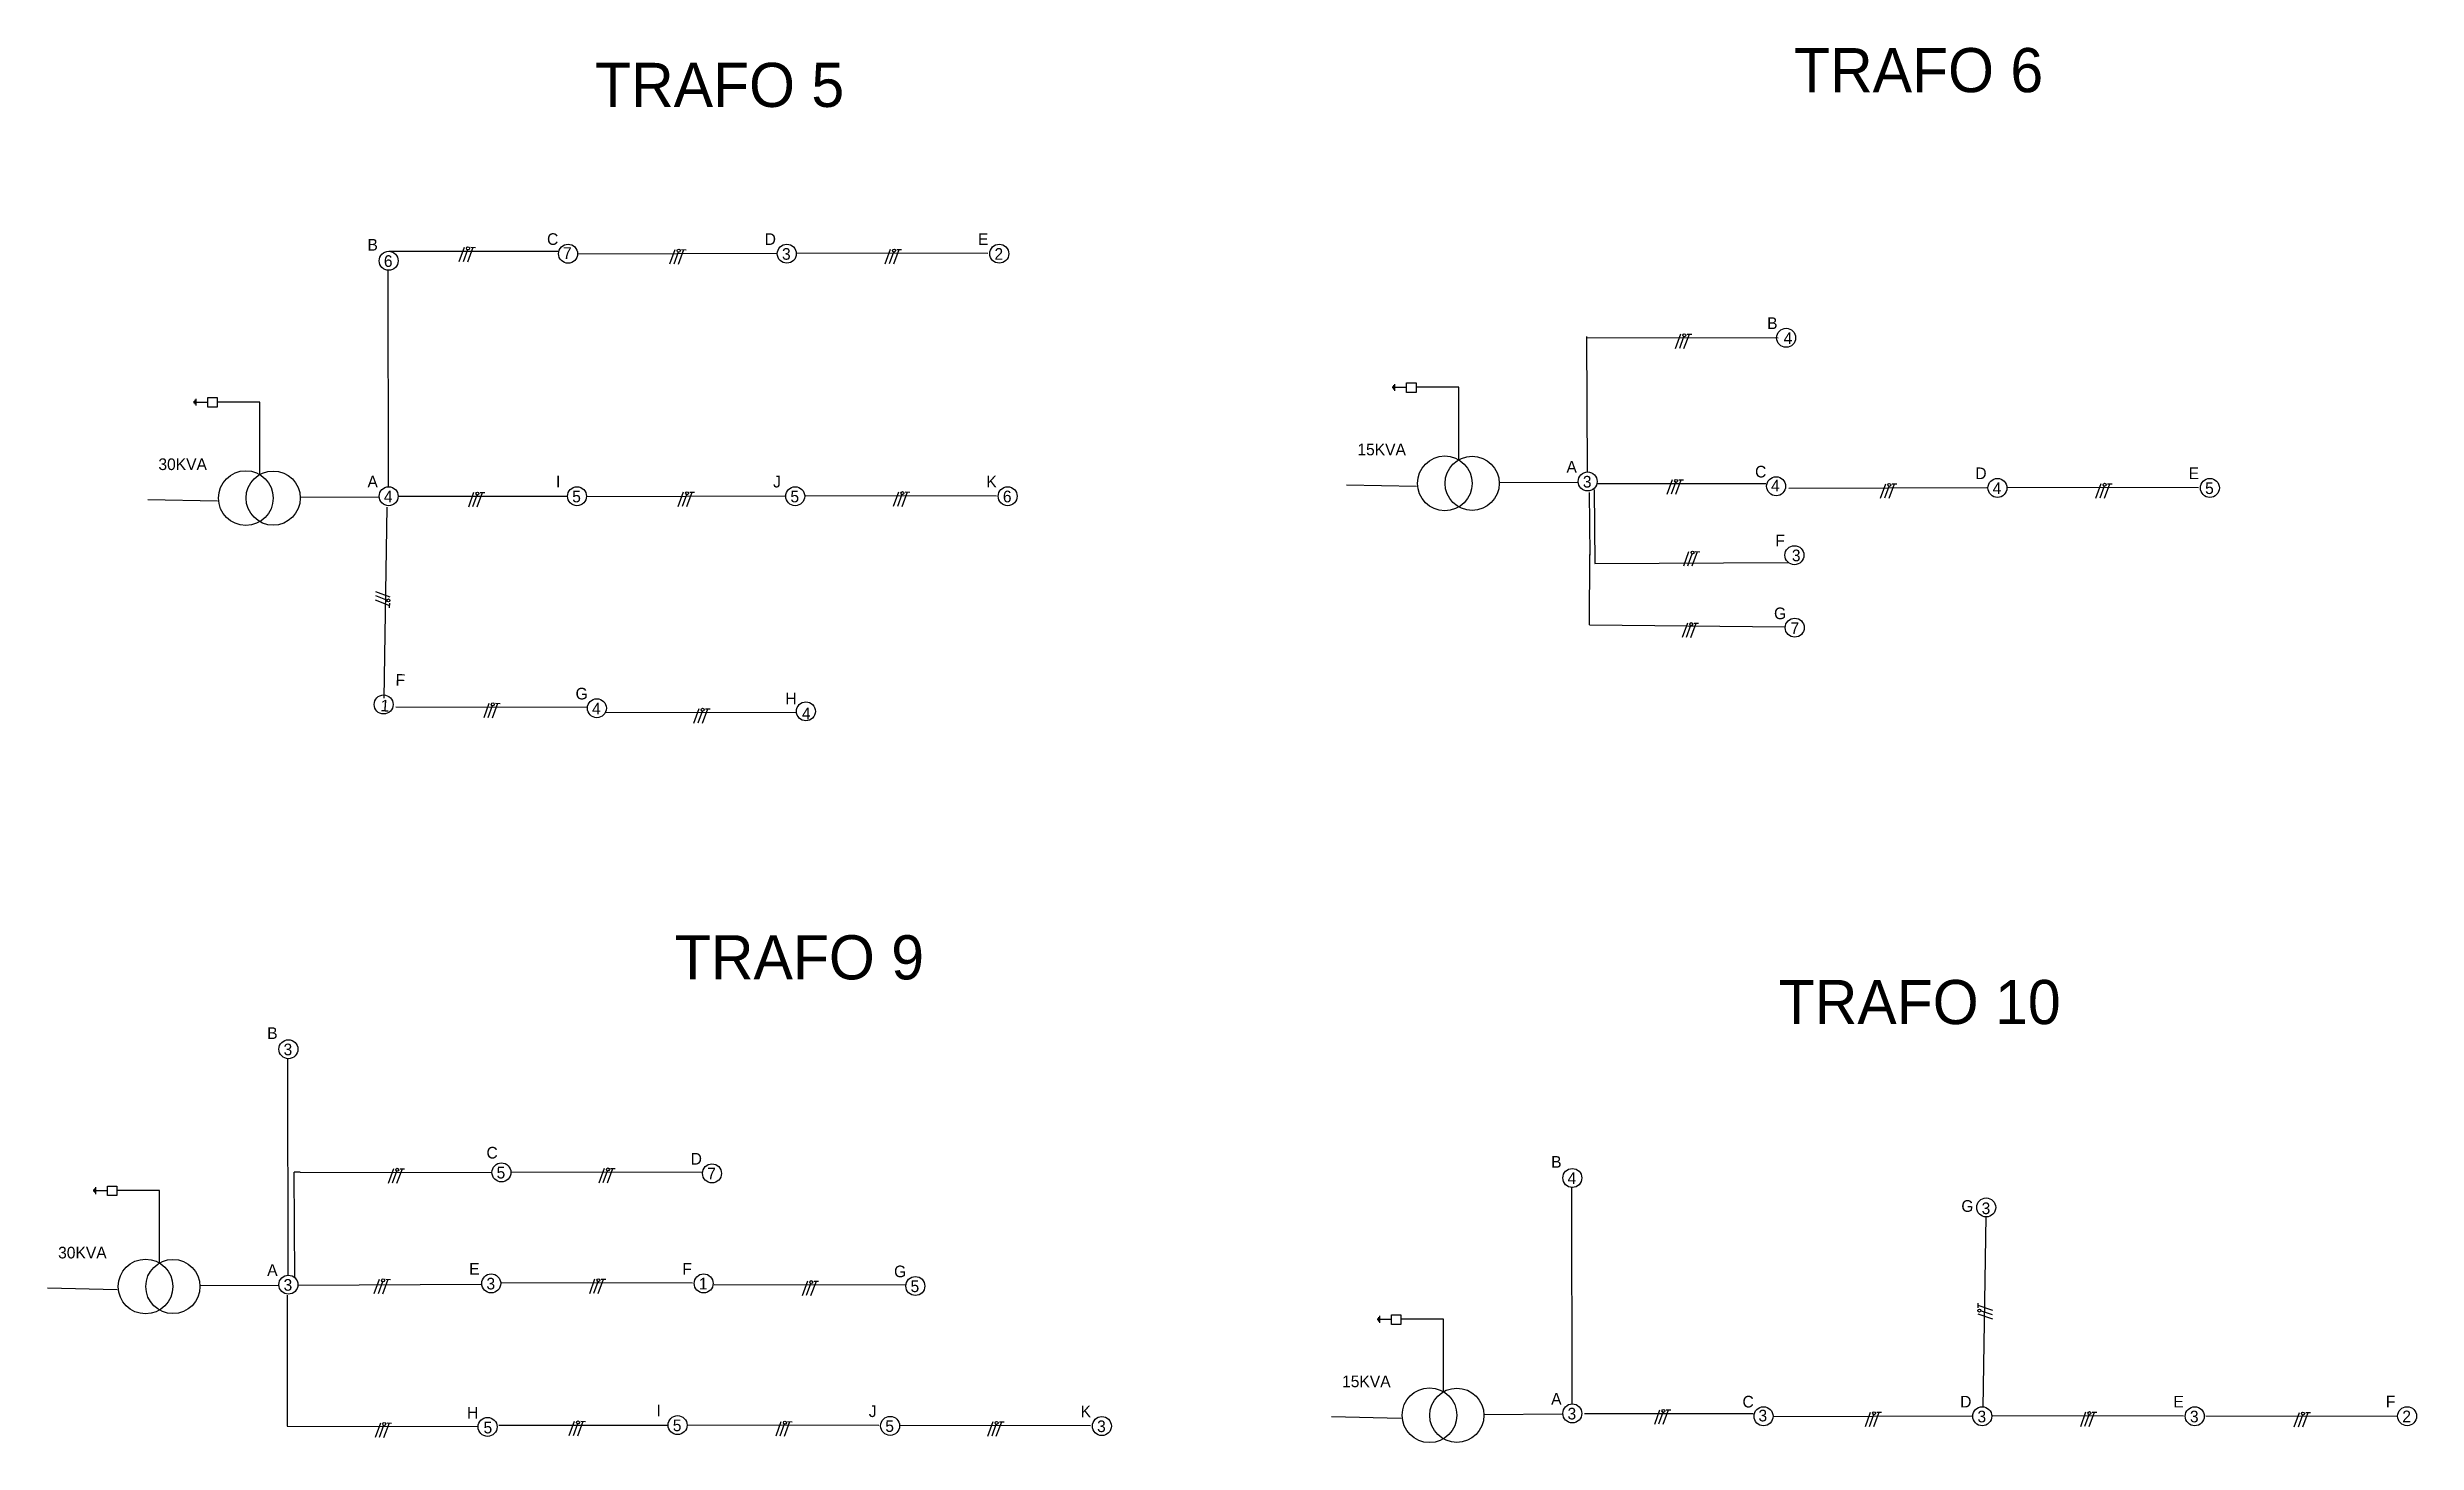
# Model space of a CAD drawing. Header units: millimetres. Extents: x -3588 to 75209, y -3737 to 38254.
# Drawn here: x 36251 to 38576, y 36048 to 37416 of the extents above; entities that cross this region are included whole.
import ezdxf

# ---------------------------------------------------------------- set-up
doc = ezdxf.new("R2010")
doc.units = ezdxf.units.MM
doc.layers.add('RED BT', color=255, linetype='Continuous')
doc.layers.add('Red MT', color=255, linetype='Continuous')

msp = doc.modelspace()

# ---------------------------------------------------------------- texts
at = {"ltscale": 0.15, "attachment_point": 1}
for s, width, gutter_width, heights, insert, char_height in [('TRAFO 6', 915.19314, 216.492, [0], (37964.683, 37415.644), 43.2983), ('TRAFO 5', 915.19314, 216.492, [0], (36788.301, 37401.152), 43.2983), ('B', 12.05698, 57.19, [0], (36565.038, 37228.416), 11.438), ('C', 12.05698, 57.19, [0], (36741.207, 37233.973), 11.438), ('7', 15.04387, 57.19, [0], (36756.877, 37220.315), 11.438), ('D', 12.05698, 57.19, [0], (36954.774, 37233.977), 11.438), ('3', 15.04387, 57.19, [0], (36971.756, 37219.392), 11.438), ('E', 12.05698, 57.19, [0], (37164.016, 37233.977), 11.438), ('2', 15.04387, 57.19, [0], (37180.208, 37219.392), 11.438), ('6', 15.04387, 57.19, [0], (36581.131, 37212.404), 11.438), ('B', 12.05698, 57.19, [0], (37938.311, 37151.458), 11.438), ('4', 15.04387, 57.19, [0], (37954.504, 37136.873), 11.438), ('30KVA', 17.93472, 57.19, [0], (36359.92, 37013.114), 11.4379), ('15KVA', 17.93472, 57.19, [0], (37536.303, 37027.606), 11.4379), ('A', 12.05698, 57.19, [0], (37741.421, 37010.538), 11.438), ('A', 12.05698, 57.19, [0], (36565.038, 36996.046), 11.438), ('I', 12.05698, 57.19, [0], (36749.985, 36996.046), 11.438), ('J', 12.05698, 57.19, [0], (36963.029, 36996.046), 11.438), ('K', 12.05698, 57.19, [0], (37172.27, 36996.046), 11.438), ('3', 15.04387, 57.19, [0], (37757.514, 36995.953), 11.438), ('C', 12.05698, 57.19, [0], (37926.497, 37005.835), 11.438), ('4', 15.04387, 57.19, [2.202682480856311e-13], (37942.167, 36992.177), 11.438), ('D', 12.05698, 57.19, [0], (38142.603, 37004.199), 11.438), ('4', 15.04387, 57.19, [0], (38159.585, 36989.614), 11.438), ('E', 12.05698, 57.19, [0], (38351.844, 37004.199), 11.438), ('5', 15.04387, 57.19, [0], (38368.037, 36989.614), 11.438), ('4', 15.04387, 57.19, [0], (36581.131, 36981.461), 11.438), ('5', 15.04387, 57.19, [0], (36765.904, 36981.461), 11.438), ('5', 15.04387, 57.19, [0], (36980.011, 36981.461), 11.438), ('6', 15.04387, 57.19, [0], (37188.462, 36981.461), 11.438), ('F', 12.05698, 57.19, [0], (37946.402, 36938.23), 11.438), ('3', 15.04387, 57.19, [0], (37962.594, 36923.644), 11.438), ('G', 12.05698, 57.19, [0], (37945.076, 36866.821), 11.438), ('7', 15.04387, 57.19, [0], (37961.268, 36852.236), 11.438), ('G', 12.05698, 57.19, [0], (36769.216, 36788.094), 11.438), ('H', 12.05698, 57.19, [0], (36975.112, 36783.283), 11.438), ('4', 15.04387, 57.19, [0], (36785.408, 36773.509), 11.438), ('4', 15.04387, 57.19, [0], (36991.304, 36768.697), 11.438), ('TRAFO 9', 915.19314, 216.492, [0], (36866.611, 36545.357), 43.2983), ('TRAFO 10', 915.19314, 216.492, [0], (37949.661, 36501.484), 43.2983), ('B', 12.05698, 57.19, [0], (36466.643, 36455.05), 11.438), ('3', 15.04387, 57.19, [0], (36482.735, 36439.038), 11.438), ('C', 12.05698, 57.19, [0], (36681.794, 36337.767), 11.438), ('5', 15.04387, 57.19, [0], (36691.745, 36318.188), 11.438), ('D', 12.05698, 57.19, [0], (36882.147, 36331.831), 11.438), ('7', 15.04387, 57.19, [0], (36898.339, 36317.245), 11.438), ('B', 12.05698, 57.19, [0], (37726.399, 36328.748), 11.438), ('4', 15.04387, 57.19, [0], (37742.491, 36312.736), 11.438), ('3', 15.04387, 57.19, [0], (38148.765, 36283.229), 11.438), ('30KVA', 17.93472, 57.19, [0], (36261.525, 36239.747), 11.4379), ('A', 12.05698, 57.19, [0], (36466.643, 36222.68), 11.438), ('E', 12.05698, 57.19, [0], (36664.777, 36223.915), 11.438), ('F', 12.05698, 57.19, [0], (36874.018, 36223.915), 11.438), ('G', 12.05698, 57.19, [0], (37081.697, 36221.317), 11.438), ('3', 15.04387, 57.19, [0], (36482.735, 36208.094), 11.438), ('3', 15.04387, 57.19, [0], (36681.759, 36209.33), 11.438), ('1', 15.04387, 57.19, [0], (36890.211, 36209.33), 11.438), ('5', 15.04387, 57.19, [0], (37097.889, 36206.732), 11.438), ('15KVA', 17.93472, 57.19, [0], (37521.281, 36113.446), 11.4379), ('H', 12.05698, 57.19, [0], (36662.723, 36082.737), 11.438), ('I', 12.05698, 57.19, [0], (36848.686, 36084.888), 11.438), ('J', 12.05698, 57.19, [0], (37056.917, 36084.169), 11.438), ('K', 12.05698, 57.19, [0], (37264.705, 36083.981), 11.438), ('A', 12.05698, 57.19, [0], (37726.399, 36096.378), 11.438), ('3', 15.04387, 57.19, [0], (37742.491, 36081.793), 11.438), ('C', 12.05698, 57.19, [0], (37914.151, 36093.54), 11.438), ('3', 15.04387, 57.19, [0], (37929.822, 36079.882), 11.438), ('D', 12.05698, 57.19, [0], (38127.719, 36093.545), 11.438), ('3', 15.04387, 57.19, [0], (38144.701, 36078.959), 11.438), ('E', 12.05698, 57.19, [0], (38336.96, 36093.545), 11.438), ('3', 15.04387, 57.19, [0], (38353.152, 36078.959), 11.438), ('F', 12.05698, 57.19, [0], (38545.34, 36093.649), 11.438), ('2', 15.04387, 57.19, [0], (38561.532, 36079.064), 11.438), ('5', 15.04387, 57.19, [0], (36678.915, 36068.152), 11.438), ('5', 15.04387, 57.19, [0], (36864.605, 36070.303), 11.438), ('5', 15.04387, 57.19, [0], (37073.109, 36069.583), 11.438), ('3', 15.04387, 57.19, [0], (37280.897, 36069.395), 11.438)]:
    msp.add_mtext_dynamic_manual_height_columns(s, width=width, gutter_width=gutter_width, heights=heights, dxfattribs=dict(at, insert=insert, char_height=char_height))
at = {"ltscale": 0.15, "char_height": 11.438, "attachment_point": 1}
for s, width, insert, rotation in [('F', 12.05698, (36592.73, 36801.595), 358.762613), ('1', 15.04387, (36578.43, 36776.607), 355.693798), ('G', 12.05698, (38129.144, 36285.782), 357.19404)]:
    msp.add_mtext_dynamic_manual_height_columns(s, width=width, gutter_width=57.19, heights=[0], dxfattribs=dict(at, insert=insert, rotation=rotation))

# ---------------------------------------------------------------- blocks, each defined once
blk = doc.blocks.new('monofasico')
at = {"layer": 'RED BT', "color": 18, "ltscale": 0.15, "true_color": 0x000000}
blk.add_lwpolyline([(5450.14, 3489.83), (5450.48, 3490.77)], dxfattribs=at)
at = {"layer": 'RED BT', "color": 9, "ltscale": 0.15, "true_color": 0xc7c8ca}
blk.add_lwpolyline([(5450.41, 3489.84), (5450.69, 3490.61)], dxfattribs=at)
at = {"layer": 'RED BT', "color": 3, "ltscale": 0.15}
for points in [[(5450.69, 3489.82), (5451.04, 3490.76)], [(5450.89, 3490.76), (5451.19, 3490.75)]]:
    blk.add_lwpolyline(points, dxfattribs=at)
at = {"layer": 'RED BT', "color": 9, "ltscale": 0.15, "true_color": 0xc7c8ca}
blk.add_circle((5450.71, 3490.69), 0.0973, dxfattribs=at)

# ---------------------------------------------------------------- linework, layer by layer
for p, q in [((36586.049, 37216.508), (36751.78, 37216.521)), ((36585.633, 36985.553), (36585.332, 37197.452)), ((36771.669, 37213.691), (36966.136, 37214.342)), ((36986.43, 37214.747), (37173.842, 37214.427)), ((37762.016, 37000.045), (37761.256, 37132.688)), ((37761.807, 37131.653), (37949.219, 37131.332)), ((37525.766, 36987.327), (37594.212, 36985.855)), ((37675.598, 36989.486), (37752.462, 36989.941)), ((37771.34, 36988.37), (37937.07, 36988.383)), ((37959.498, 36983.913), (38153.965, 36984.564)), ((38174.259, 36984.97), (38361.671, 36984.649)), ((36349.383, 36972.835), (36417.83, 36971.363)), ((36499.215, 36974.994), (36576.079, 36975.449)), ((36584.081, 36965.203), (36581.226, 36777.813)), ((36595.329, 36975.956), (36761.059, 36975.969)), ((36779.924, 36975.76), (36974.39, 36976.41)), ((36994.684, 36976.816), (37182.096, 36976.496)), ((37763.68, 36979.667), (37764.502, 36918.298)), ((37768.464, 36982.523), (37769.211, 36910.162)), ((37764.033, 36849.977), (37764.493, 36918.85)), ((37769.211, 36910.162), (37958.597, 36911.121)), ((37764.012, 36849.977), (37956.034, 36847.974)), ((36592.762, 36769.568), (36780.174, 36769.247)), ((36798.683, 36764.22), (36986.095, 36763.899)), ((36487.238, 36212.187), (36486.937, 36424.086)), ((36499.061, 36312.957), (36493.258, 36312.996)), ((36493.728, 36209.713), (36493.266, 36312.996)), ((36499.048, 36312.967), (36686.46, 36312.647)), ((36705.693, 36313.304), (36893.105, 36312.984)), ((37746.993, 36085.885), (37746.692, 36297.784)), ((38150.245, 36082.043), (38153.296, 36269.431)), ((36250.988, 36199.469), (36319.434, 36197.997)), ((36400.82, 36201.628), (36477.684, 36202.083)), ((36497.433, 36202.25), (36676.139, 36203.016)), ((36696.433, 36204.686), (36883.845, 36204.365)), ((36905.242, 36202.791), (37092.654, 36202.47)), ((36486.687, 36063.64), (36486.687, 36192.166)), ((36486.294, 36063.675), (36673.706, 36063.354)), ((36694.03, 36064.798), (36859.76, 36064.811)), ((36879.331, 36064.939), (37066.743, 36064.618)), ((37087.119, 36064.751), (37274.531, 36064.43)), ((37510.743, 36073.167), (37579.19, 36071.695)), ((37660.576, 36075.326), (37737.44, 36075.781)), ((37758.994, 36076.075), (37924.724, 36076.088)), ((37944.614, 36073.258), (38139.08, 36073.909)), ((38159.375, 36074.315), (38346.786, 36073.994)), ((38368.836, 36073.844), (38556.248, 36073.523))]:
    msp.add_line(p, q)
at = {"ltscale": 0.15}
for p, q in [((37570.91, 37083.671), (37570.91, 37081.861)), ((37571.89, 37084.917), (37571.89, 37080.764)), ((37572.864, 37086.093), (37572.864, 37079.355)), ((37584.644, 37082.538), (37572.864, 37082.538)), ((36394.527, 37069.179), (36394.527, 37067.369)), ((36395.507, 37070.425), (36395.507, 37066.272)), ((36396.481, 37071.601), (36396.481, 37064.863)), ((36408.262, 37068.046), (36396.481, 37068.046)), ((36296.132, 36295.813), (36296.132, 36294.003)), ((36297.112, 36297.059), (36297.112, 36292.906)), ((36298.086, 36298.235), (36298.086, 36291.497)), ((36309.866, 36294.679), (36298.086, 36294.679)), ((37556.867, 36170.757), (37556.867, 36166.604)), ((37557.841, 36171.933), (37557.841, 36165.195)), ((37555.888, 36169.511), (37555.888, 36167.701)), ((37569.622, 36168.378), (37557.841, 36168.378))]:
    msp.add_line(p, q, dxfattribs=at)
for points in [[(37594.006, 37077.843), (37584.644, 37077.843), (37584.644, 37087.232), (37594.006, 37087.232)], [(36417.623, 37063.351), (36408.262, 37063.351), (36408.262, 37072.74), (36417.623, 37072.74)], [(36319.228, 36289.985), (36309.866, 36289.985), (36309.866, 36299.374), (36319.228, 36299.374)], [(37578.984, 36163.683), (37569.622, 36163.683), (37569.622, 36173.072), (37578.984, 36173.072)]]:
    msp.add_lwpolyline(points, close=True, dxfattribs=at)
for points in [[(37635.725, 37011.742), (37635.725, 37082.923), (37594.006, 37082.923)], [(36459.342, 36997.25), (36459.342, 37068.431), (36417.623, 37068.431)], [(36360.947, 36223.884), (36360.947, 36295.065), (36319.228, 36295.065)], [(37620.702, 36097.582), (37620.702, 36168.763), (37578.984, 36168.763)]]:
    msp.add_lwpolyline(points, dxfattribs=at)
for centre in [(36761.84, 37213.912), (37184.922, 37213.916), (37956.963, 37131.397), (36770.618, 36975.985), (37193.176, 36975.985), (37947.13, 36985.774), (38372.751, 36984.138), (37965.054, 36918.168), (37965.387, 36847.06), (36580.9, 36771.719), (36790.122, 36768.033), (36995.225, 36764.987), (36696.459, 36312.712), (36903.053, 36311.77), (38153.246, 36278.371), (36894.925, 36203.854), (37102.603, 36201.256), (37934.784, 36073.479), (38357.866, 36073.483), (38566.247, 36073.588), (36682.925, 36063.07), (36869.319, 36064.827), (37077.823, 36064.108), (37285.611, 36063.92)]:
    msp.add_circle(centre, 9.312, dxfattribs=at)
at = {"color": 4, "ltscale": 0.15}
for centre, radius in [((37622.078, 36988.649), 26.824), ((37648.902, 36988.649), 26.588), ((36445.695, 36974.157), 26.824), ((36472.519, 36974.157), 26.588), ((36347.3, 36200.791), 26.824), ((36374.124, 36200.791), 26.588), ((37607.055, 36074.489), 26.824), ((37633.879, 36074.489), 26.588)]:
    msp.add_circle(centre, radius, dxfattribs=at)
at = {"layer": 'Red MT', "color": 30, "true_color": 0xf26722}
for centre in [(36976.471, 37213.916), (36585.845, 37206.928), (36585.845, 36975.985), (36984.725, 36975.985), (37762.228, 36990.477), (38164.299, 36984.138), (36487.45, 36433.562), (37747.205, 36307.26), (36487.45, 36202.619), (36686.473, 36203.854), (37747.205, 36076.317), (38149.415, 36073.483)]:
    msp.add_circle(centre, 9.312, dxfattribs=at)

# ---------------------------------------------------------------- block references
at = {"layer": 'RED BT', "color": 6, "xscale": 15.10011322645952, "yscale": 15.10011322645952, "zscale": 15.10011322645952}
for p in [(-45642.666, -15490.62), (-45435.963, -15492.921), (-45224.682, -15492.781), (-44449.305, -15575.876), (-44457.376, -15718.758), (-44248.134, -15722.699), (-44036.853, -15722.559), (-45633.387, -15731.172), (-45427.709, -15730.853), (-45216.428, -15730.713), (-44441.214, -15789.105), (-44442.49, -15859.234), (-45618.35, -15937.961), (-45412.429, -15943.309), (-45712.064, -16394.561), (-45505.419, -16394.225), (-45725.96, -16502.983), (-45514.679, -16502.843), (-45305.87, -16504.738), (-44469.721, -16631.052), (-44263.019, -16633.354), (-44051.738, -16633.214), (-43842.276, -16633.685), (-45724.818, -16643.854), (-45534.686, -16642.33), (-45331.781, -16642.59), (-45123.993, -16642.778)]:
    msp.add_blockref('monofasico', p, dxfattribs=at)
at = {"layer": 'RED BT', "color": 6}
for p, xscale, yscale, zscale, rotation in [((-14334.487, 120299.228), 15.10011322645953, 15.10011322645953, 15.10011322645953, 268.7626129221902), ((92092.787, -45324.084), 15.10011322645952, 15.10011322645952, 15.10011322645952, 90.86492508326772)]:
    msp.add_blockref('monofasico', p, dxfattribs=dict(at, xscale=xscale, yscale=yscale, zscale=zscale, rotation=rotation))

msp.set_redraw_order([(e.dxf.handle, doc.entitydb.next_handle()) for e in msp.query("TEXT MTEXT ATTDEF DIMENSION ARC_DIMENSION")])  # texts and dimensions are drawn at this point

doc.saveas('drawing.dxf')
